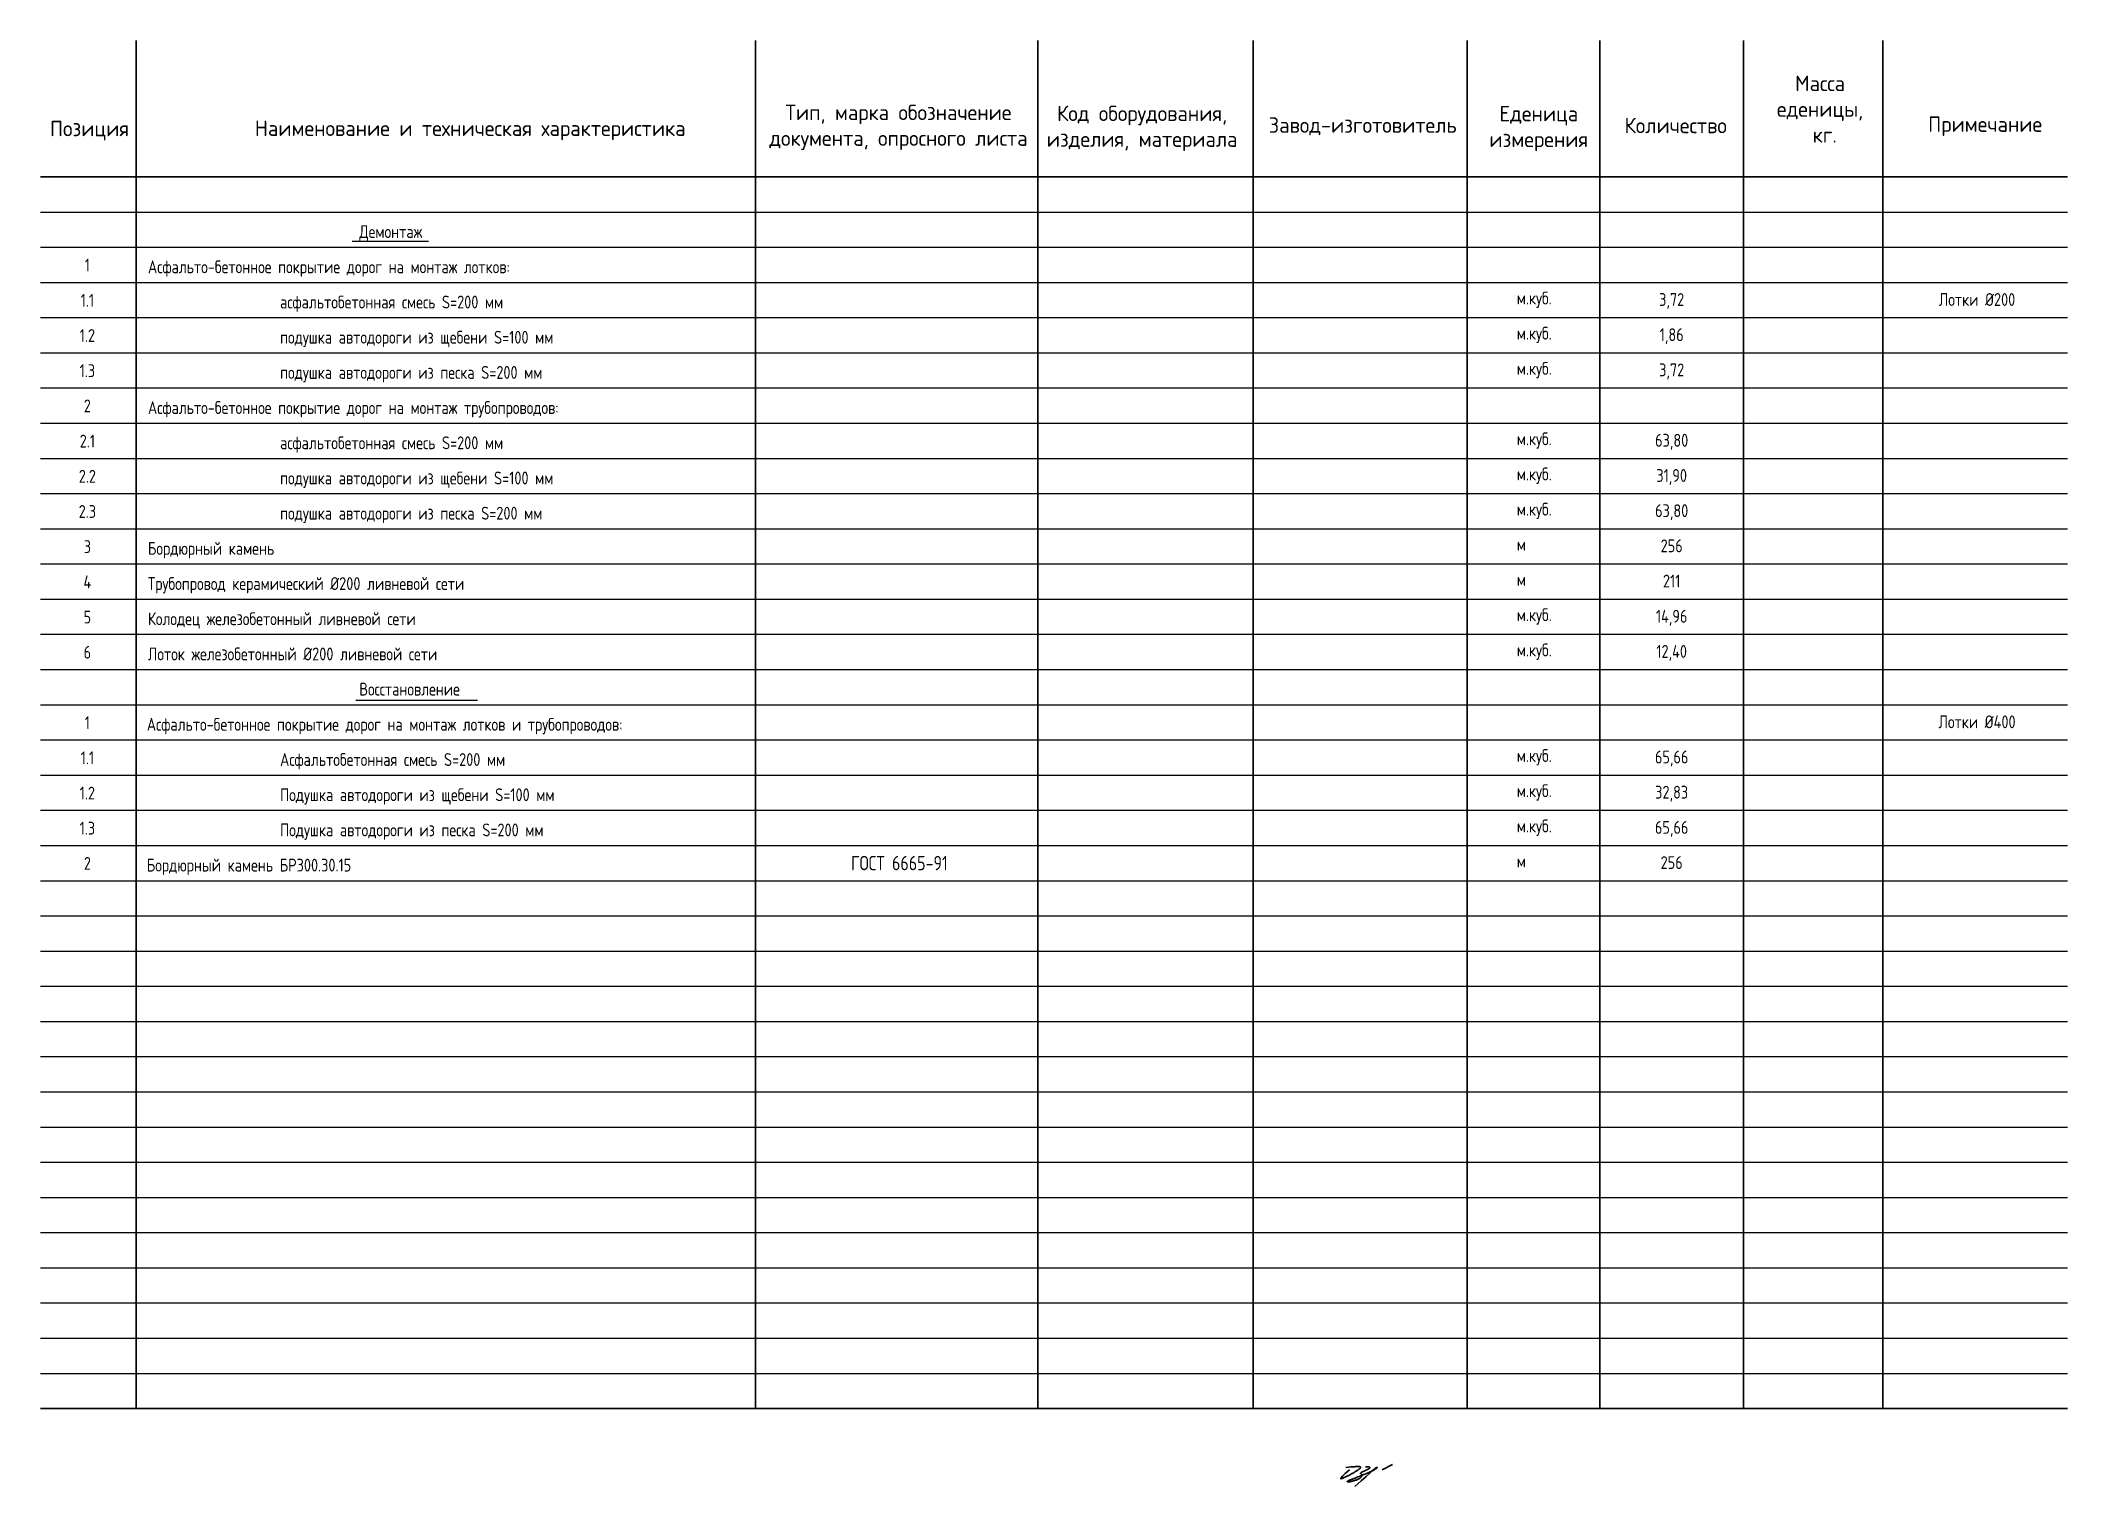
# Model space of a CAD drawing. Header units: millimetres. Extents: x 42571988 to 44740435, y 22138004 to 23263817.
# Drawn here: x 43277535 to 43317035, y 23187506 to 23215673 of the extents above; entities that cross this region are included whole.
import ezdxf
from ezdxf.enums import TextEntityAlignment as Align

# ---------------------------------------------------------------- set-up
doc = ezdxf.new("R2010")
doc.units = ezdxf.units.MM
doc.layers.add('подпись', color=7, linetype='Continuous', lineweight=25)
doc.styles.add('GOST 2.304', font='GOST_0.TTF')

msp = doc.modelspace()

# ---------------------------------------------------------------- texts
at = {"color": 7, "style": 'GOST 2.304'}
for s, p in [('Демонтаж', (43283747.5, 23211824.8)), ('Асфальто-бетонное покрытие дорог на монтаж лотков:', (43279628.2, 23211139.3)), ('асфальтобетонная смесь S=200 мм', (43282202.6, 23210453.7)), ('м.куб.', (43306304.1, 23210531.7)), ('подушка автодороги из щебени S=100 мм', (43282202.6, 23209768.1)), ('м.куб.', (43306304.1, 23209846.1)), ('м.куб.', (43306304.1, 23209160.5)), ('подушка автодороги из песка S=200 мм', (43282202.6, 23209082.6)), ('Асфальто-бетонное покрытие дорог на монтаж трубопроводов:', (43279628.2, 23208397)), ('асфальтобетонная смесь S=200 мм', (43282202.6, 23207711.4)), ('м.куб.', (43306304.1, 23207789.4)), ('подушка автодороги из щебени S=100 мм', (43282202.6, 23207025.8)), ('м.куб.', (43306304.1, 23207103.8)), ('м.куб.', (43306304.1, 23206418.3)), ('подушка автодороги из песка S=200 мм', (43282202.6, 23206340.3)), ('Бордюрный камень', (43279628.2, 23205654.7)), ('м', (43306304.1, 23205732.7)), ('Трубопровод керамический %%C200 ливневой сети', (43279628.2, 23204969.1)), ('м', (43306304.1, 23205047.1)), ('Колодец железобетонный ливневой сети', (43279628.2, 23204283.6)), ('м.куб.', (43306304.1, 23204361.5)), ('м.куб.', (43306304.1, 23203676)), ('Лоток железобетонный %%C200 ливневой сети', (43279628.2, 23203598)), ('Восстановление', (43283747.5, 23202912.4)), ('Асфальто-бетонное покрытие дорог на монтаж лотков и трубопроводов:', (43279605.5, 23202226.8)), ('Асфальтобетонная смесь S=200 мм', (43282202.6, 23201541.3)), ('м.куб.', (43306304.1, 23201619.3)), ('м.куб.', (43306304.1, 23200933.7)), ('Подушка автодороги из щебени S=100 мм', (43282202.6, 23200855.7)), ('Подушка автодороги из песка S=200 мм', (43282202.6, 23200170.1)), ('м.куб.', (43306304.1, 23200248.1)), ('Бордюрный камень БР300.30.15', (43279605.5, 23199484.6)), ('м', (43306304.1, 23199562.5))]:
    msp.add_text(s, height=250, dxfattribs=at).set_placement(p)
for s, p in [('1', (43278447.9, 23211297.7)), ('1.1', (43278447.9, 23210612.1)), ('3,72', (43309322.2, 23210627.8)), ('Лотки %%C200', (43315273.1, 23210627.8)), ('1.2', (43278447.9, 23209926.6)), ('1,86', (43309322.2, 23209942.2)), ('1.3', (43278447.9, 23209241)), ('3,72', (43309322.2, 23209256.6)), ('2', (43278447.9, 23208555.4)), ('2.1', (43278447.9, 23207869.8)), ('63,80', (43309322.2, 23207885.5)), ('2.2', (43278447.9, 23207184.3)), ('31,90', (43309322.2, 23207199.9)), ('2.3', (43278447.9, 23206498.7)), ('63,80', (43309322.2, 23206514.4)), ('3', (43278447.9, 23205813.1)), ('256', (43309322.2, 23205828.8)), ('4', (43278447.9, 23205127.6)), ('211', (43309322.2, 23205143.2)), ('5', (43278447.9, 23204442)), ('14,96', (43309322.2, 23204457.6)), ('6', (43278447.9, 23203756.4)), ('12,40', (43309322.2, 23203772.1)), ('1', (43278447.9, 23202385.3)), ('Лотки %%C400', (43315273.1, 23202400.9)), ('1.1', (43278447.9, 23201699.7)), ('65,66', (43309322.2, 23201715.4)), ('1.2', (43278447.9, 23201014.1)), ('32,83', (43309322.2, 23201029.8)), ('1.3', (43278447.9, 23200328.6)), ('65,66', (43309322.2, 23200344.2)), ('2', (43278447.9, 23199643)), ('256', (43309322.2, 23199658.6))]:
    msp.add_text(s, height=250, dxfattribs=at).set_placement(p, align=Align.MIDDLE_CENTER)
msp.add_text('ГОСТ 6665-91', height=279.994, dxfattribs=at).set_placement((43294272.5, 23199649.9), align=Align.MIDDLE)
at = {"color": 0, "char_height": 300.965, "attachment_point": 2, "style": 'GOST 2.304'}
for s, insert, width in [('{\\fGOST Common|b0|i0|c204|p34;Масса \\Pеденицы\\fGOST Common|b0|i0|c186|p34;,\\fGOST Common|b0|i0|c204|p34;\\P кг\\fGOST Common|b0|i0|c186|p34;.}', (43312213.7, 23214989.3), 2854.507), ('{\\fGOST Common|b0|i0|c204|p34;Тип\\fGOST Common|b0|i0|c186|p34;,\\fGOST Common|b0|i0|c204|p34; марка обозначение документа\\fGOST Common|b0|i0|c186|p34;,\\fGOST Common|b0|i0|c204|p34; опросного листа}', (43294254.1, 23214423.9), 5505.924), ('{\\fGOST Common|b0|i0|c204|p34;Код оборудования\\fGOST Common|b0|i0|c186|p34;,\\fGOST Common|b0|i0|c204|p34; изделия\\fGOST Common|b0|i0|c186|p34;,\\fGOST Common|b0|i0|c204|p34; материала}', (43299001.9, 23214404.8), 3970.046), ('{\\fGOST Common|b0|i0|c204|p34;Завод\\fGOST Common|b0|i0|c186|p34;-\\fGOST Common|b0|i0|c204|p34;изготовитель}', (43303302.8, 23214176.5), 2854.507), ('{\\fGOST Common|b0|i0|c204|p34;Еденица измерения}', (43306732, 23214400.2), 2854.507), ('{\\fGOST Common|b0|i0|c204|p34;Количество}', (43309400, 23214168.4), 2854.507), ('{\\fGOST Common|b0|i0|c204|p34;Примечание}', (43315431.2, 23214194.1), 2854.507), ('{\\fGOST Common|b0|i0|c204|p34;Позиция}', (43278490, 23214109.1), 1860.95), ('{\\fGOST Common|b0|i0|c204|p34;Наименование и техническая характеристика }', (43285908.4, 23214114.1), 9313.302)]:
    msp.add_mtext(s, dxfattribs=dict(at, insert=insert, width=width))

# ---------------------------------------------------------------- blocks, each defined once
blk = doc.blocks.new('Драничников')
at = {"layer": 'подпись', "color": 5, "lineweight": 30}
for points in [[(1.86, 1.95), (0.94, 1.14), (0.35, 0.58), (0.02, 0.22), (-0.09, 0.03), (-0.03, -0.03), (0.15, 0.02), (0.41, 0.12), (0.7, 0.26), (0.97, 0.39), (1.23, 0.51), (1.47, 0.63), (1.69, 0.74), (1.89, 0.84), (2.08, 0.94), (2.27, 1.04), (2.44, 1.13), (2.6, 1.22), (2.76, 1.31), (2.9, 1.39), (3.04, 1.48), (3.17, 1.56), (3.3, 1.64), (3.42, 1.71), (3.53, 1.78), (3.63, 1.86), (3.73, 1.92), (3.82, 1.99), (3.9, 2.05), (3.98, 2.11), (4.04, 2.17), (4.1, 2.22), (4.15, 2.26), (4.18, 2.3), (4.21, 2.34), (4.23, 2.37), (4.24, 2.4), (4.25, 2.42), (4.25, 2.45), (4.26, 2.47), (4.26, 2.49), (4.26, 2.51), (4.26, 2.53), (4.25, 2.55), (4.25, 2.56), (4.24, 2.58), (4.23, 2.59), (4.22, 2.6), (4.2, 2.61), (4.18, 2.62), (4.14, 2.62), (4.1, 2.63), (4.05, 2.63), (3.99, 2.63), (3.91, 2.63), (3.82, 2.63), (3.7, 2.63), (3.57, 2.63), (3.4, 2.63), (3.19, 2.63), (2.92, 2.61), (2.59, 2.59), (2.18, 2.56), (1.68, 2.52), (1.07, 2.47)], [(5.3, 2.57), (5.53, 2.57), (5.71, 2.57), (5.85, 2.57), (5.97, 2.56), (6.05, 2.56), (6.12, 2.56), (6.17, 2.55), (6.2, 2.55), (6.23, 2.54), (6.25, 2.53), (6.26, 2.52), (6.27, 2.5), (6.28, 2.49), (6.28, 2.47), (6.28, 2.45), (6.28, 2.44), (6.28, 2.41), (6.28, 2.39), (6.26, 2.36), (6.24, 2.33), (6.2, 2.29), (6.13, 2.24), (6.04, 2.18), (5.92, 2.12), (5.77, 2.04), (5.6, 1.95), (5.4, 1.85), (5.2, 1.75), (5.01, 1.66), (4.82, 1.56), (4.65, 1.47), (4.5, 1.4), (4.39, 1.33), (4.31, 1.28), (4.26, 1.24), (4.23, 1.2), (4.22, 1.17), (4.23, 1.15), (4.24, 1.13), (4.26, 1.11), (4.29, 1.1), (4.31, 1.08), (4.34, 1.06), (4.36, 1.04), (4.39, 1.02), (4.41, 1), (4.44, 0.97), (4.46, 0.94), (4.49, 0.9), (4.51, 0.86), (4.52, 0.81), (4.53, 0.76), (4.54, 0.71), (4.54, 0.66), (4.53, 0.6), (4.51, 0.54), (4.48, 0.48), (4.45, 0.41), (4.4, 0.35), (4.34, 0.29), (4.26, 0.22), (4.18, 0.15), (4.08, 0.09), (3.97, 0.03), (3.85, -0.04), (3.72, -0.1), (3.57, -0.16), (3.42, -0.22), (3.27, -0.28), (3.11, -0.33), (2.96, -0.38), (2.81, -0.43), (2.66, -0.47), (2.52, -0.51), (2.39, -0.54), (2.26, -0.58), (2.15, -0.6), (2.04, -0.63), (1.94, -0.65), (1.85, -0.66), (1.77, -0.68), (1.69, -0.69), (1.63, -0.69), (1.58, -0.7), (1.53, -0.7), (1.49, -0.69), (1.46, -0.69), (1.43, -0.68), (1.41, -0.67), (1.39, -0.67), (1.38, -0.65), (1.38, -0.64), (1.38, -0.63), (1.38, -0.61), (1.39, -0.59), (1.41, -0.57), (1.42, -0.55), (1.45, -0.53), (1.49, -0.5), (1.55, -0.47), (1.63, -0.43), (1.73, -0.38), (1.87, -0.32), (2.05, -0.24), (2.26, -0.16), (2.51, -0.06), (2.79, 0.05), (3.08, 0.16), (3.38, 0.28), (3.68, 0.39), (3.98, 0.51), (4.26, 0.62), (4.53, 0.72), (4.77, 0.82), (4.99, 0.91), (5.2, 1), (5.39, 1.08), (5.57, 1.16), (5.74, 1.24), (5.9, 1.31), (6.06, 1.38), (6.2, 1.44), (6.35, 1.51), (6.48, 1.57), (6.61, 1.63), (6.74, 1.7), (6.86, 1.75), (6.97, 1.81), (7.08, 1.87), (7.19, 1.93), (7.28, 1.98), (7.38, 2.04), (7.46, 2.09), (7.54, 2.14), (7.62, 2.18), (7.68, 2.23), (7.74, 2.27), (7.79, 2.3), (7.83, 2.33), (7.86, 2.36), (7.88, 2.39), (7.89, 2.41), (7.9, 2.43), (7.89, 2.44), (7.88, 2.46), (7.86, 2.46), (7.83, 2.46), (7.79, 2.46), (7.75, 2.45), (7.7, 2.43), (7.64, 2.41), (7.57, 2.37), (7.5, 2.32), (7.37, 2.21), (7.15, 2.02), (6.78, 1.7), (6.24, 1.21), (5.46, 0.51), (4.41, -0.44), (3.03, -1.67)], [(8.98, 1.97), (11.17, 3.08)]]:
    blk.add_lwpolyline(points, dxfattribs=at)

# ---------------------------------------------------------------- linework, layer by layer
at = {"lineweight": 30, "ltscale": 2}
for p, q in [((43279396.1, 23215672.5), (43279396.1, 23189023)), ((43291471.1, 23215672.5), (43291471.1, 23189023)), ((43296968.2, 23215672.5), (43296968.2, 23189023)), ((43301168.5, 23215672.5), (43301168.5, 23189023)), ((43305334.8, 23215672.5), (43305334.8, 23189023)), ((43307920.9, 23215672.5), (43307920.9, 23189023)), ((43310723.6, 23215672.5), (43310723.6, 23189023)), ((43313438.9, 23189023), (43313438.9, 23215672.5)), ((43277535.1, 23213018), (43317035.1, 23213018)), ((43277535.1, 23189023), (43317035.1, 23189023))]:
    msp.add_line(p, q, dxfattribs=at)
at = {"ltscale": 2}
for p, q in [((43277535.1, 23212332.4), (43317035.1, 23212332.4)), ((43277535.1, 23211646.8), (43317035.1, 23211646.8)), ((43283605.3, 23211765.7), (43285097.6, 23211765.7)), ((43277535.1, 23210961.3), (43317035.1, 23210961.3)), ((43277535.1, 23210275.7), (43317035.1, 23210275.7)), ((43277535.1, 23210275.7), (43317035.1, 23210275.7)), ((43277535.1, 23209590.1), (43317035.1, 23209590.1)), ((43277535.1, 23209590.1), (43317035.1, 23209590.1)), ((43277535.1, 23208904.6), (43317035.1, 23208904.6)), ((43277535.1, 23208219), (43317035.1, 23208219)), ((43277535.1, 23207533.4), (43317035.1, 23207533.4)), ((43277535.1, 23206847.8), (43317035.1, 23206847.8)), ((43277535.1, 23206162.3), (43317035.1, 23206162.3)), ((43277535.1, 23205476.7), (43315289.2, 23205476.7)), ((43277535.1, 23205476.7), (43317035.1, 23205476.7)), ((43277535.1, 23204791.1), (43315289.2, 23204791.1)), ((43277535.1, 23204791.1), (43317035.1, 23204791.1)), ((43277535.1, 23204105.6), (43317035.1, 23204105.6)), ((43277535.1, 23203420), (43317035.1, 23203420)), ((43277535.1, 23202734.4), (43317035.1, 23202734.4)), ((43277535.1, 23202048.8), (43317035.1, 23202048.8)), ((43277535.1, 23201363.3), (43317035.1, 23201363.3)), ((43277535.1, 23200677.7), (43317035.1, 23200677.7)), ((43277535.1, 23199992.1), (43317035.1, 23199992.1)), ((43277535.1, 23199306.6), (43317035.1, 23199306.6)), ((43277535.1, 23198621), (43317035.1, 23198621)), ((43277535.1, 23197935.4), (43317035.1, 23197935.4)), ((43277535.1, 23197249.8), (43317035.1, 23197249.8)), ((43277535.1, 23196564.3), (43317035.1, 23196564.3)), ((43277535.1, 23195878.7), (43317035.1, 23195878.7)), ((43277535.1, 23195193.1), (43317035.1, 23195193.1)), ((43277535.1, 23194507.6), (43317035.1, 23194507.6)), ((43277535.1, 23193822), (43317035.1, 23193822)), ((43277535.1, 23193136.4), (43317035.1, 23193136.4)), ((43277535.1, 23192450.8), (43317035.1, 23192450.8)), ((43277535.1, 23191765.3), (43317035.1, 23191765.3)), ((43277535.1, 23191079.7), (43317035.1, 23191079.7)), ((43277535.1, 23190394.1), (43317035.1, 23190394.1)), ((43277535.1, 23189708.6), (43317035.1, 23189708.6))]:
    msp.add_line(p, q, dxfattribs=at)
msp.add_line((43283681, 23202825.1), (43286047.7, 23202825.1))

# ---------------------------------------------------------------- block references
at = {"layer": 'подпись', "color": 1, "ltscale": 100, "xscale": 89.60000000000001, "yscale": 89.60000000000001, "zscale": 89.60000000000001}
msp.add_blockref('Драничников', (43302877.7, 23187655.8), dxfattribs=at)

msp.set_redraw_order([(e.dxf.handle, doc.entitydb.next_handle()) for e in msp.query("TEXT MTEXT ATTDEF DIMENSION ARC_DIMENSION")])  # texts and dimensions are drawn at this point

doc.saveas('drawing.dxf')
